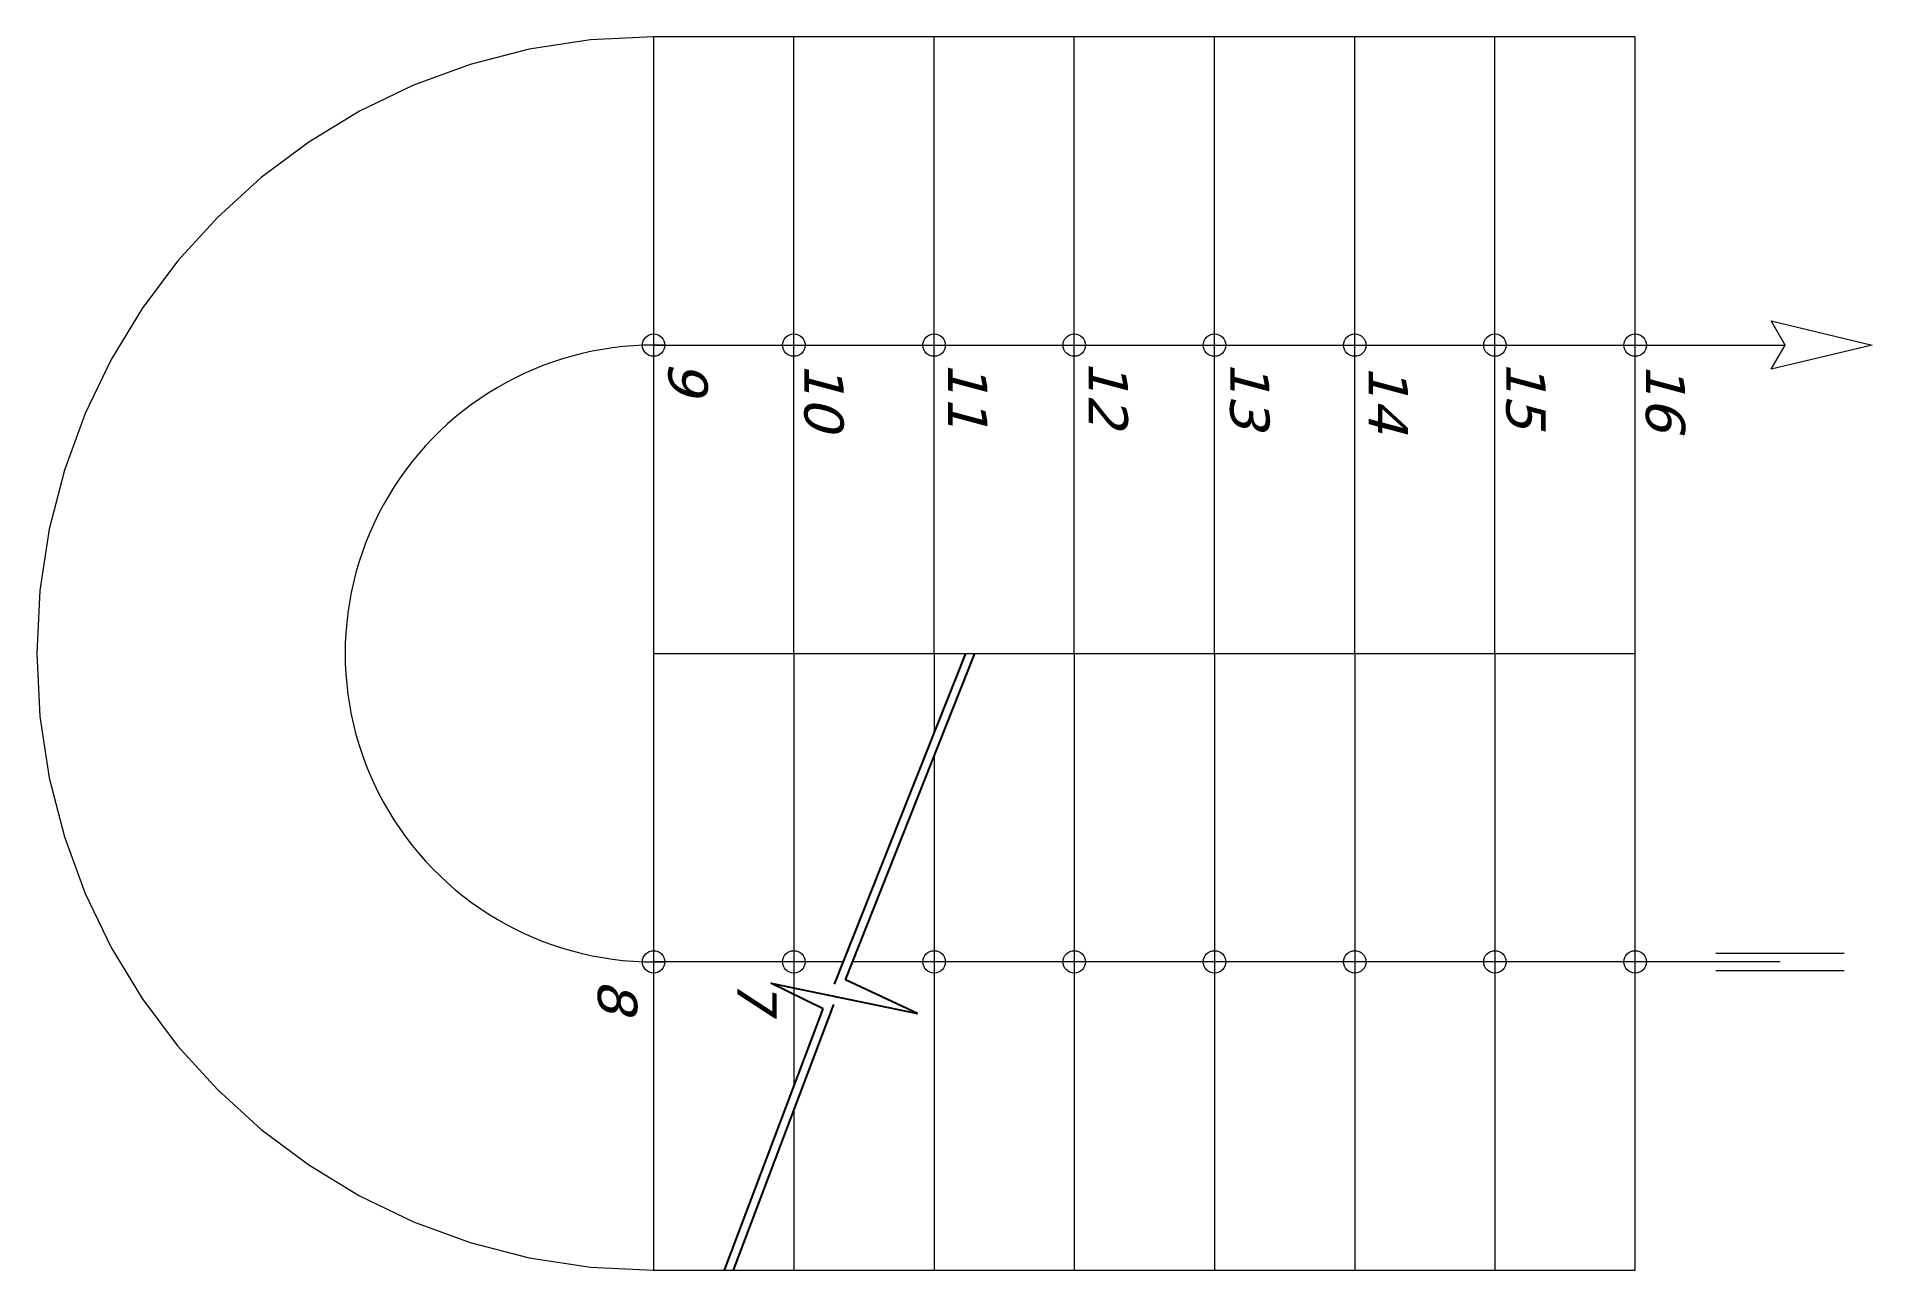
# Model space of a CAD drawing. Header units: millimetres. Extents: x 2033 to 2295, y 1536 to 1691.
# Drawn here: x 2259.142 to 2262.415, y 1535.876 to 1538.076 of the extents above; entities that cross this region are included whole.
import ezdxf

# ---------------------------------------------------------------- set-up
doc = ezdxf.new("R2010")
doc.units = ezdxf.units.MM
doc.linetypes.add('ACAD_ISO02W100', pattern=[15, 12, -3])
doc.linetypes.add('HIDDEN2', pattern=[4.7625, 3.175, -1.5875])
for name, color, linetype, lineweight in [('escaleras', 30, 'Continuous', 15), ('Layer2', 2, 'Continuous', 9), ('MUROS BAJOS', 80, 'Continuous', 25), ('PISOS', 252, 'Continuous', 0), ('UNO', 254, 'Continuous', 9)]:
    doc.layers.add(name, color=color, linetype=linetype, lineweight=lineweight)
doc.styles.add('ARRR', font='arial.ttf', dxfattribs={"height": 0.1})

msp = doc.modelspace()

# ---------------------------------------------------------------- texts
at = {"layer": 'Layer2', "char_height": 0.07, "attachment_point": 1, "rotation": 270, "style": 'ARRR'}
for s, insert in [('{\\fVerdana|b0|i1|c0|p34;9}', (2260.3384, 1537.499)), ('{\\fVerdana|b0|i1|c0|p34;10}', (2260.5808, 1537.4963)), ('{\\fVerdana|b0|i1|c0|p34;11}', (2260.837, 1537.498)), ('{\\fVerdana|b0|i1|c0|p34;12}', (2261.0875, 1537.5009)), ('{\\fVerdana|b0|i1|c0|p34;13}', (2261.34, 1537.4991)), ('{\\fVerdana|b0|i1|c0|p34;14}', (2261.5867, 1537.4923)), ('{\\fVerdana|b0|i1|c0|p34;15}', (2261.8322, 1537.4994)), ('{\\fVerdana|b0|i1|c0|p34;16}', (2262.0811, 1537.495)), ('{\\fVerdana|b0|i1|c0|p34;8}', (2260.2127, 1536.396)), ('{\\fVerdana|b0|i1|c0|p34;7}', (2260.4613, 1536.3963))]:
    msp.add_mtext(s, dxfattribs=dict(at, insert=insert))

# ---------------------------------------------------------------- linework, layer by layer
at = {"layer": 'escaleras', "linetype": 'ACAD_ISO02W100'}
for p, q in [((2261.992, 1538.0763), (2260.242, 1538.0763)), ((2260.242, 1538.0763), (2260.242, 1536.9763)), ((2260.492, 1536.9763), (2260.492, 1538.0763)), ((2260.742, 1536.9763), (2260.742, 1538.0763)), ((2260.992, 1536.9763), (2260.992, 1538.0763)), ((2261.242, 1536.9763), (2261.242, 1538.0763)), ((2261.492, 1536.9763), (2261.492, 1538.0763)), ((2261.742, 1536.9763), (2261.742, 1538.0763)), ((2261.992, 1536.9763), (2261.992, 1538.0763)), ((2260.242, 1536.9763), (2261.992, 1536.9763)), ((2260.242, 1536.9763), (2260.242, 1535.8763)), ((2260.492, 1536.9763), (2260.492, 1536.2044)), ((2260.742, 1536.9763), (2260.742, 1536.8334))]:
    msp.add_line(p, q, dxfattribs=at)
msp.add_arc((2260.242, 1536.9763), 1.1, 90, 270, dxfattribs=at)
at = {"layer": 'MUROS BAJOS'}
for p, q in [((2260.5647, 1536.3865), (2260.7987, 1536.9763)), ((2260.5839, 1536.3941), (2260.8149, 1536.9763)), ((2260.4508, 1536.3884), (2260.7123, 1536.334)), ((2260.5442, 1536.3428), (2260.4508, 1536.3884)), ((2260.7123, 1536.334), (2260.5839, 1536.3941)), ((2260.3843, 1535.8763), (2260.5631, 1536.3503)), ((2260.3683, 1535.8763), (2260.5442, 1536.3428))]:
    msp.add_line(p, q, dxfattribs=at)
at = {"layer": 'PISOS', "linetype": 'ACAD_ISO02W100'}
for p, q in [((2260.992, 1536.9763), (2260.992, 1535.8763)), ((2261.242, 1536.9763), (2261.242, 1535.8763)), ((2261.492, 1536.9763), (2261.492, 1535.8763)), ((2261.742, 1536.9763), (2261.742, 1535.8763)), ((2261.992, 1535.8763), (2261.992, 1536.9763)), ((2260.742, 1536.7928), (2260.742, 1535.8763)), ((2260.492, 1536.1619), (2260.492, 1535.8763)), ((2260.242, 1535.8763), (2261.992, 1535.8763))]:
    msp.add_line(p, q, dxfattribs=at)
at = {"layer": 'PISOS', "linetype": 'HIDDEN2', "ltscale": 0.07}
msp.add_line((2260.2884, 1536.4263), (2260.242, 1536.4263), dxfattribs=at)
at = {"layer": 'PISOS'}
for p, q in [((2262.2504, 1536.4263), (2260.5966, 1536.4263)), ((2262.1361, 1536.4418), (2262.3647, 1536.4418)), ((2262.1361, 1536.4108), (2262.3647, 1536.4108))]:
    msp.add_line(p, q, dxfattribs=at)
for centre in [(2260.242, 1537.5263), (2260.742, 1536.4263), (2260.992, 1536.4263), (2261.242, 1536.4263), (2261.492, 1536.4263), (2261.742, 1536.4263), (2261.992, 1536.4263)]:
    msp.add_circle(centre, 0.02, dxfattribs=at)
at = {"layer": 'UNO', "linetype": 'Continuous', "ltscale": 0.07}
msp.add_line((2260.242, 1537.5263), (2262.2595, 1537.5263), dxfattribs=at)
at = {"layer": 'UNO', "linetype": 'ACAD_ISO02W100'}
msp.add_line((2260.5805, 1536.4263), (2260.242, 1536.4263), dxfattribs=at)
at = {"layer": 'UNO', "linetype": 'HIDDEN2'}
msp.add_lwpolyline([(2262.4148, 1537.5263), (2262.2346, 1537.4831), (2262.2595, 1537.5263), (2262.2346, 1537.5695), (2262.4148, 1537.5263)], dxfattribs=at)
at = {"layer": 'UNO'}
for centre in [(2260.492, 1537.5263), (2260.742, 1537.5263), (2260.992, 1537.5263), (2261.242, 1537.5263), (2261.492, 1537.5263), (2261.742, 1537.5263), (2261.992, 1537.5263), (2260.242, 1536.4263), (2260.492, 1536.4263)]:
    msp.add_circle(centre, 0.02, dxfattribs=at)
at = {"layer": 'UNO', "linetype": 'Continuous'}
msp.add_arc((2260.242, 1536.9763), 0.55, 87.9164, 272.0836, dxfattribs=at)

msp.set_redraw_order([(e.dxf.handle, doc.entitydb.next_handle()) for e in msp.query("TEXT MTEXT ATTDEF DIMENSION ARC_DIMENSION")])  # texts and dimensions are drawn at this point

doc.saveas('drawing.dxf')
